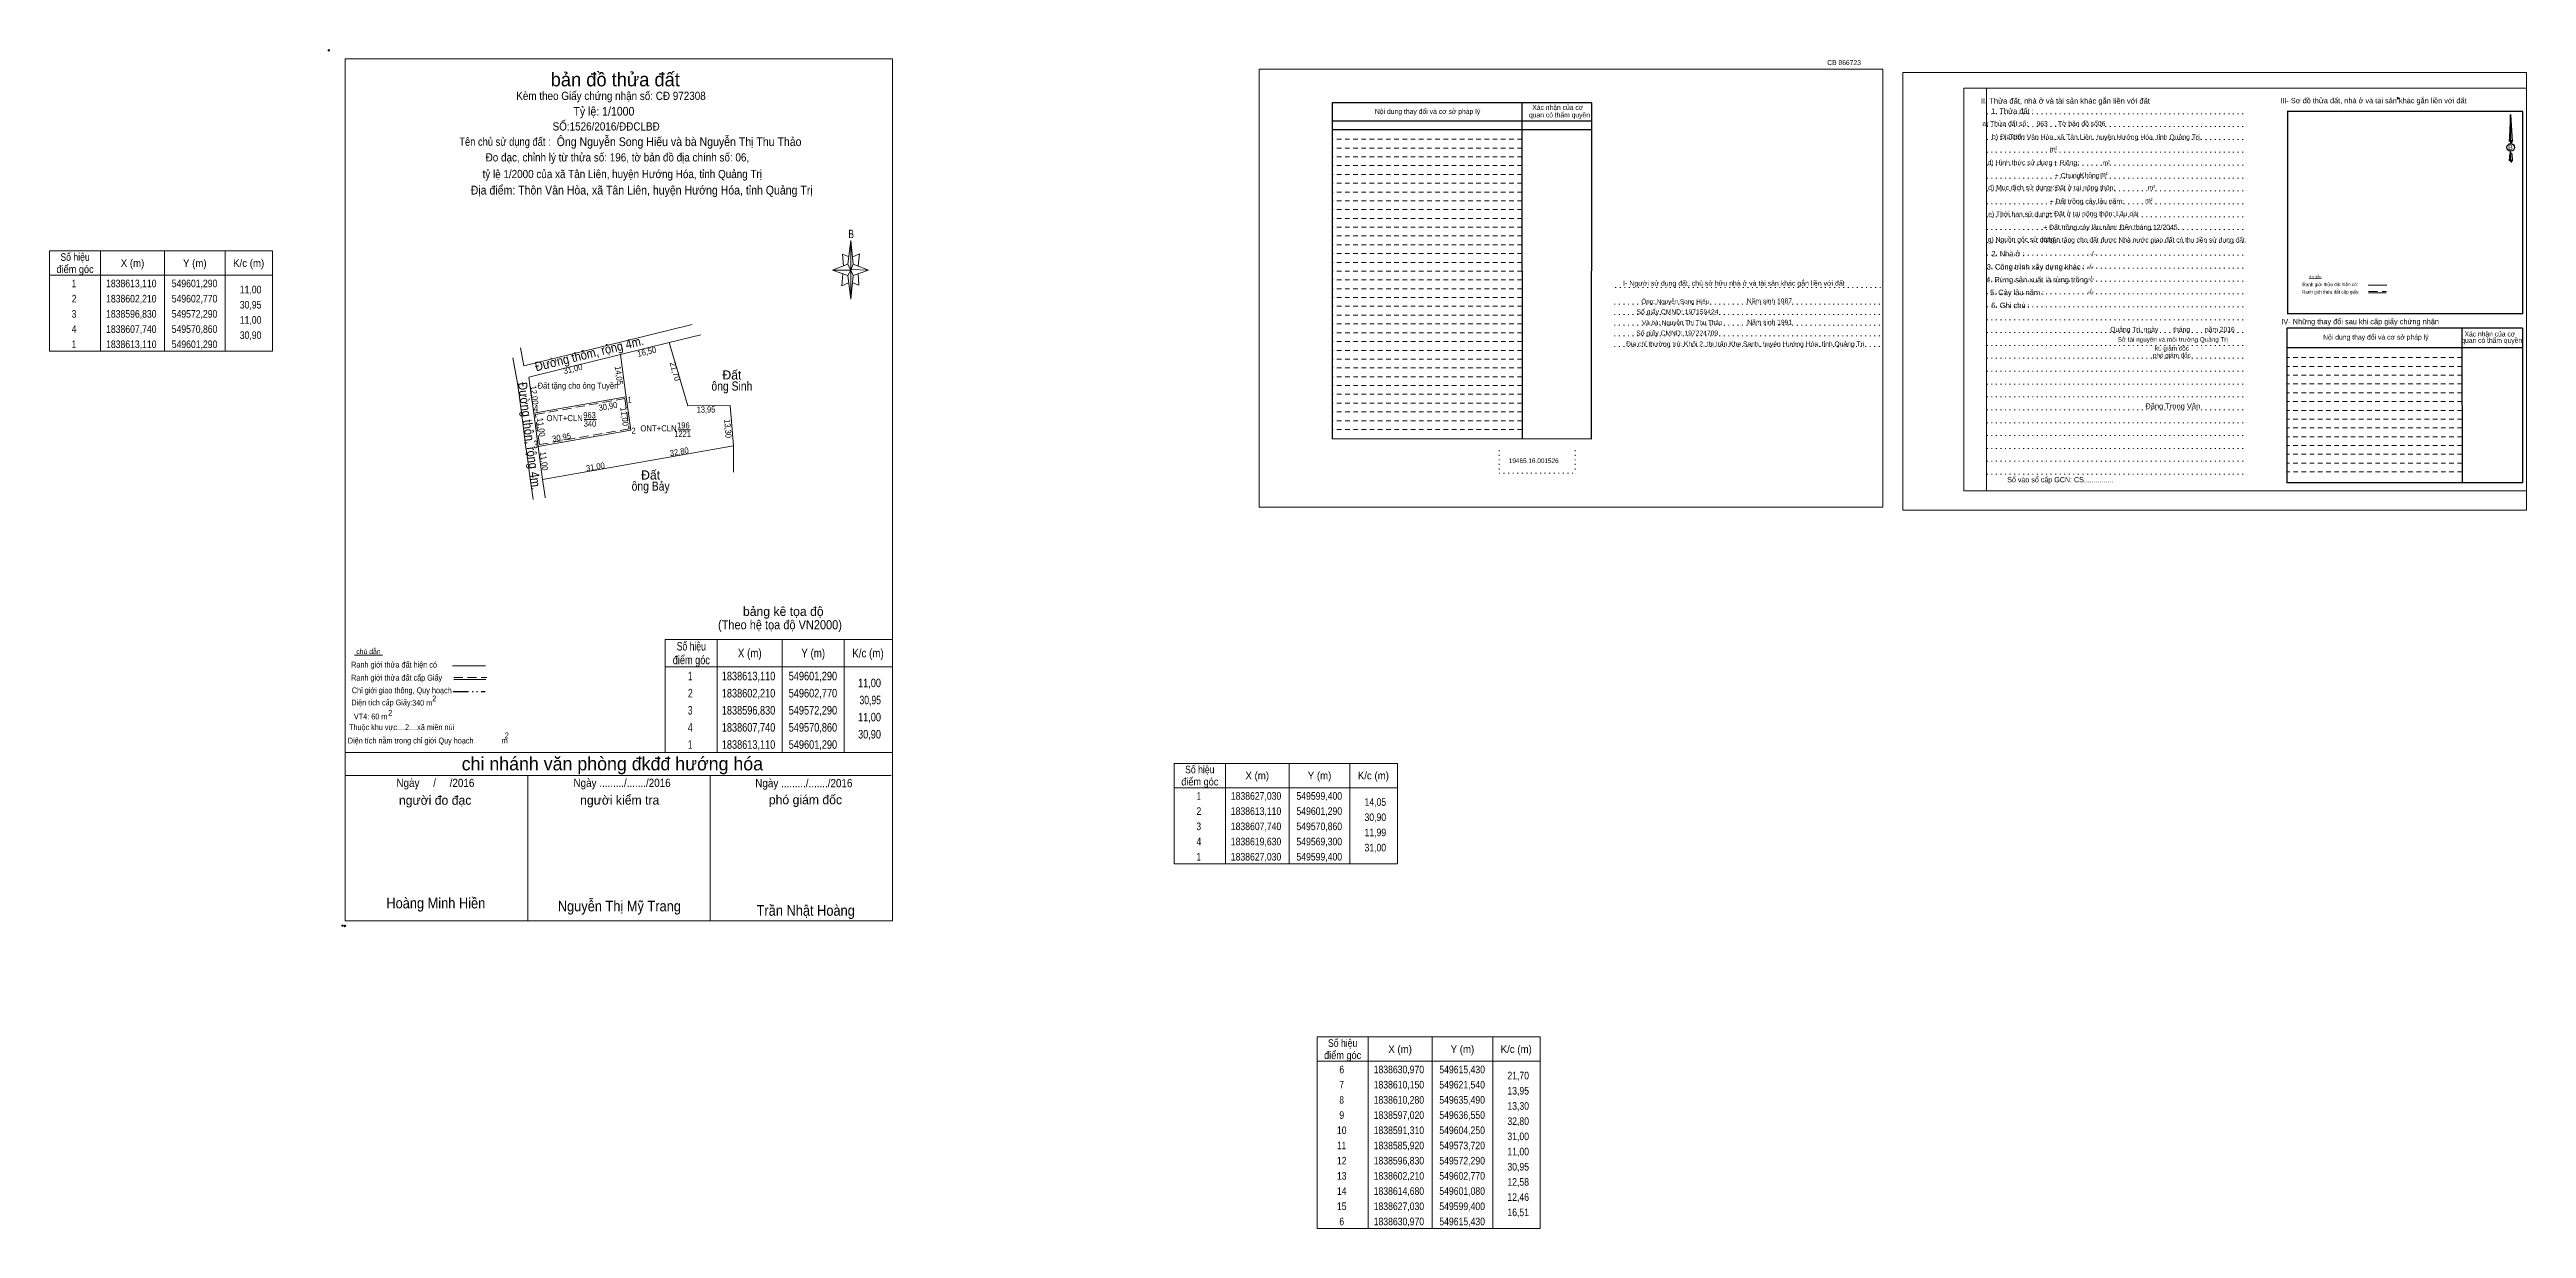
# Model space of a CAD drawing. Header units: metres. Extents: x 549048 to 550226, y 1838340 to 1838900.
# Drawn here: x 549412 to 550226, y 1838340 to 1838727 of the extents above; entities that cross this region are included whole.
import ezdxf
from ezdxf.enums import TextEntityAlignment as Align

# ---------------------------------------------------------------- set-up
doc = ezdxf.new("R2010")
doc.units = ezdxf.units.M
doc.header["$PDMODE"] = 32
doc.header["$PDSIZE"] = 0.5
for name, pattern in [('DASH_DOUBLE_DOT', [9.2, 5, -1.2, 0.3, -1.2, 0.3, -1.2]), ('DOTTED', [1.5, 0.3, -1.2]), ('MEDIUM_DASHED', [4.5, 3, -1.5]), ('SHORT_DASHED', [2.7, 1.5, -1.2])]:
    doc.linetypes.add(name, pattern=pattern)
for name, color, linetype, lineweight in [('1', 7, 'DOTTED', 13), ('10', 7, 'Continuous', 13), ('15', 7, 'Continuous', 13), ('18', 7, 'Continuous', 25), ('2', 7, 'SHORT_DASHED', 13), ('23', 7, 'Continuous', 13), ('28', 7, 'Continuous', 13), ('55', 7, 'Continuous', 13), ('63', 7, 'Continuous', 13)]:
    doc.layers.add(name, color=color, linetype=linetype, lineweight=lineweight)
doc.layers.add('40', color=7, linetype='Continuous')

msp = doc.modelspace()

# ---------------------------------------------------------------- texts
at = {"layer": '1'}
for s, width, p in [('ONT+CLN', 0.95, (549581.04, 1838605.13)), ('963', 0.85, (549589.21, 1838606.09)), ('340', 0.85, (549589.375, 1838603.33)), ('ONT+CLN', 0.95, (549611.92, 1838601.76)), ('1221', 0.8, (549619.85, 1838599.96)), ('196', 0.85, (549620.09, 1838602.72))]:
    msp.add_text(s, height=2, dxfattribs=dict(at, width=width)).set_placement(p, align=Align.CENTER)
at = {"layer": '15', "width": 0.9}
for s, rotation, p in [('Đường thôm, rộng 4m.', 13.818, (549589.487, 1838625.89)), ('Đường thôn, rộng 4m.', 277.49, (549567.986, 1838600.031))]:
    msp.add_text(s, height=3, rotation=rotation, dxfattribs=at).set_placement(p, align=Align.CENTER)
at = {"layer": '15'}
for s, height, width, p in [('Đất tặng cho ông Tuyền', 2, 0.9, (549585.41, 1838615.81)), ('ông Sinh', 3, 0.85, (549636.05, 1838615.17)), ('ông Bảy', 3, 0.85, (549609.32, 1838582.26))]:
    msp.add_text(s, height=height, dxfattribs=dict(at, width=width)).set_placement(p, align=Align.CENTER)
for p in [(549636.045, 1838618.83), (549609.315, 1838585.92)]:
    msp.add_text('Đất', height=3, dxfattribs=at).set_placement(p, align=Align.CENTER)
at = {"layer": '18'}
for s, height, p in [('II. Thửa đất, nhà ở và tài sản khác gắn liền với đất', 1.8, (550074.73, 1838709.58)), ('Sở tài nguyên và môi trường Quảng Trị', 1.5, (550110.06, 1838631.26)), ('phó giám đốc', 1.5, (550109.76, 1838626.05)), ('kt. giám đốc', 1.5, (550109.77, 1838628.36)), ('Đặng Trọng Vân', 1.782, (550110.055, 1838609.2))]:
    msp.add_text(s, height=height, dxfattribs=at).set_placement(p, align=Align.CENTER)
for s, height, width, p in [('1. Thửa đất :', 1.8, 0.85, (550057.315, 1838706.22)), ('b) Địa chỉ : ', 1.65, 0.9, (550056.31, 1838697.88)), ('a) Thửa đất số:              , Tờ bản đồ số : ', 1.65, 0.8, (550067.31, 1838702.21)), (' Thôn Vân Hòa, xã Tân Liên, huyện Hướng Hóa, tỉnh Quảng Trị.', 1.65, 0.85, (550087.6, 1838697.78)), ('963', 1.65, 0.8, (550067.075, 1838702.16)), ('06', 1.65, 0.8, (550086.67, 1838702.22)), ('d) Hình thức sử dụng :', 1.65, 0.85, (550060.405, 1838689.36)), (' m', 1.65, 0.85, (550070.265, 1838693.79)), ('2', 1, 0.75, (550071.755, 1838694.49)), ('+ Riêng: ', 1.65, 0.85, (550075.375, 1838689.32)), (' m', 1.65, 0.85, (550087.525, 1838689.26)), ('2', 1, 0.75, (550089.035, 1838689.98)), ('B', 1.728, 0.85, (550221.155, 1838694.36)), ('đ) Mục đích sử dụng :', 1.65, 0.85, (550060.235, 1838681.18)), ('+ Đất ở tại nông thôn:', 1.65, 0.85, (550080.275, 1838681.1)), ('       + Chung:', 1.65, 0.8, (550073.645, 1838685.08)), ('Không', 1.65, 0.85, (550082.745, 1838685.2)), (' m', 1.65, 0.85, (550086.785, 1838685.36)), ('2', 1, 0.75, (550088.295, 1838686.08)), (' m', 1.65, 0.85, (550102.405, 1838681.14)), ('2', 1, 0.75, (550103.915, 1838681.84)), ('e) Thời hạn sử dụng :', 1.65, 0.8, (550060, 1838672.42)), ('+ Đất ở tại nông thôn: Lâu dài', 1.65, 0.85, (550083.94, 1838672.57)), ('+ Đất trồng cây lâu năm:', 1.65, 0.85, (550081.76, 1838676.66)), (' m', 1.65, 0.85, (550101.565, 1838676.81)), ('2', 1, 0.75, (550103.075, 1838677.51)), ('g) Nguồn gốc sử dụng :', 1.65, 0.8, (550060.79, 1838664.06)), ('+ Đất trồng cây lâu năm: Đến tháng 12/2045', 1.65, 0.85, (550089.545, 1838668.12)), ('Nhận tặng cho đất được Nhà nước giao đất có thu tiền sử dụng đất.', 1.65, 0.8, (550101.03, 1838663.94)), ('2. Nhà ở :', 1.8, 0.85, (550055.845, 1838659.32)), ('3. Công trình xây dựng khác :', 1.8, 0.85, (550064.96, 1838654.98)), ('5. Cây lâu năm :', 1.8, 0.85, (550058.84, 1838646.58)), ('4. Rừng sản xuất là rừng trồng :', 1.8, 0.85, (550066.095, 1838650.78)), ('6. Ghi chú :', 1.8, 0.9, (550056.685, 1838642.32)), ('Quảng Trị, ngày        tháng        năm 2016', 1.65, 0.8, (550109.965, 1838634.5)), ('19465.16.001526', 1.55, 0.85, (549899.84, 1838591.34)), ('Số vào sổ cấp GCN: CS...............', 1.75, 0.8, (550073.08, 1838585))]:
    msp.add_text(s, height=height, dxfattribs=dict(at, width=width)).set_placement(p, align=Align.CENTER)
at = {"layer": '2'}
for s, width, p in [('Nội dung thay đổi và cơ sở pháp lý', 0.9, (549864.89, 1838706.2)), ('Nội dung thay đổi và cơ sở pháp lý', 0.9, (549864.89, 1838706.2)), (' quan có thẩm quyền', 0.85, (549907.995, 1838705.04)), (' quan có thẩm quyền', 0.85, (549907.995, 1838705.04)), ('Xác nhận của cơ', 0.85, (549907.725, 1838707.54)), ('Xác nhận của cơ', 0.85, (549907.725, 1838707.54))]:
    msp.add_text(s, height=1.63, dxfattribs=dict(at, width=width)).set_placement(p, align=Align.CENTER)
at = {"layer": '28'}
for s, height, width, p in [('Kèm theo Giấy chứng nhận số: CĐ 972308', 2.7, 0.9, (549596.285, 1838710.8)), ('Tên chủ sử dụng đất :', 2.7, 0.85, (549561.4, 1838695.72)), ('SỐ:1526/2016/ĐĐCLBĐ', 2.7, 0.9, (549594.69, 1838700.74)), ('Đo đạc, chỉnh lý từ thửa số: 196, tờ bản đồ địa chính số: 06,', 2.7, 0.9, (549598.39, 1838690.56)), (' tỷ lệ 1/2000 của xã Tân Liên, huyện Hướng Hóa, tỉnh Quảng Trị', 2.7, 0.9, (549599.535, 1838685.08)), ('B', 2.755, 0.75, (549675.29, 1838665.33)), ('-/-', 1.65, 0.85, (550082.965, 1838655.24)), ('-/-', 1.65, 0.85, (550083.725, 1838659.42)), ('-/-', 1.65, 0.85, (550083.025, 1838646.96)), ('-/-', 1.65, 0.85, (550083.225, 1838651.28)), ('Số giấy CMND: 197159424', 1.61, 0.9, (549947.135, 1838640.3)), ('Năm sinh 1987', 1.61, 0.9, (549977.35, 1838643.87)), ('Địa chỉ thường trú: Khối 2, thị trấn Khe Sanh, huyện Hướng Hóa, tỉnh Quảng Trị', 1.61, 0.9, (549969.405, 1838629.73)), ('Số giấy CMND: 197224709', 1.61, 0.9, (549947.03, 1838633.32)), ('Năm sinh 1991', 1.61, 0.85, (549977.43, 1838636.89)), ('Nội dung thay đổi và cơ sở pháp lý', 1.65, 0.85, (550176.86, 1838631.94)), (' quan có thẩm quyền', 1.65, 0.8, (550214.675, 1838630.88)), ('Xác nhận của cơ', 1.65, 0.8, (550214.365, 1838632.98)), ('(Theo hệ tọa độ VN2000)', 3, 0.9, (549651.87, 1838536.65)), ('Ranh giới thửa đất hiện có ', 1.92, 0.9, (549525.25, 1838524.05)), ('chú dẫn', 1.6, 1.05, (549516.485, 1838528.55)), ('Ranh giới thửa đất cấp Giấy', 1.92, 0.9, (549525.76, 1838519.77)), ('Chỉ giới giao thông, Quy hoạch', 1.92, 0.9, (549527.445, 1838515.61)), ('Diện tích cấp Giấy: ', 1.92, 0.9, (549521.265, 1838511.61)), ('2', 1.92, 0.8, (549523.635, 1838508.21)), ('340 m ', 1.92, 0.85, (549534.495, 1838511.51)), ('2', 1.92, 0.8, (549538.135, 1838512.93)), ('2', 1.92, 0.8, (549538.135, 1838512.93)), ('Thuộc khu vực....2....xã miền núi', 1.92, 0.9, (549527.405, 1838503.49)), ('Diện tích nằm trong chỉ giới Quy hoạch              m', 1.92, 0.9, (549536.02, 1838499.09)), (' VT4: 60 m ', 1.92, 0.9, (549517.21, 1838507.01)), ('2', 1.92, 0.8, (549561.995, 1838500.77)), ('Ngày     /     /2016', 2.7, 0.9, (549538.515, 1838484.77)), ('Ngày ........./......./2016', 2.7, 0.9, (549599.93, 1838484.79)), ('Ngày ........./......./2016', 2.7, 0.9, (549659.73, 1838484.69)), ('Hoàng Minh Hiền', 3.5, 0.9, (549538.655, 1838444.83)), ('Nguyễn Thị Mỹ Trang', 3.5, 0.9, (549599.035, 1838443.85)), ('Trần Nhật Hoàng', 3.5, 0.9, (549660.345, 1838442.41))]:
    msp.add_text(s, height=height, dxfattribs=dict(at, width=width)).set_placement(p, align=Align.CENTER)
for s, height, p in [('bản đồ thửa đất', 4.5, (549597.69, 1838715.27)), ('III- Sơ đồ thửa đất, nhà ở và tài sản khác gắn liền với đất', 1.75, (550176.07, 1838709.7)), ('I- Người sử dụng đất, chủ sở hữu nhà ở và tài sản khác gắn liền với đất', 1.653, (549965.695, 1838649.68)), ('Ông: Nguyễn Song Hiếu', 1.49, (549946.395, 1838643.76)), ('Và bà: Nguyễn Thị Thu Thảo', 1.49, (549948.685, 1838636.79)), ('IV- Những thay đổi sau khi cấp giấy chứng nhận', 1.75, (550171.695, 1838637.02)), ('bảng kê tọa độ', 3, (549652.96, 1838541.05)), ('chi nhánh văn phòng đkđđ hướng hóa', 4.374, (549596.74, 1838490.25)), ('người đo đạc', 3, (549538.435, 1838478.93)), ('người kiểm tra', 3, (549599.145, 1838478.97)), ('phó giám đốc', 3, (549660.25, 1838479.09))]:
    msp.add_text(s, height=height, dxfattribs=at).set_placement(p, align=Align.CENTER)
at = {"layer": '28', "width": 0.9}
for s, p in [('Tỷ lệ: 1/1000', (549583.93, 1838705.63)), ('Ông Nguyễn Song Hiếu và bà Nguyễn Thị Thu Thảo', (549578.41, 1838695.62)), ('Địa điểm: Thôn Vân Hòa, xã Tân Liên, huyện Hướng Hóa, tỉnh Quảng Trị', (549550.14, 1838679.69))]:
    msp.add_text(s, height=2.88, dxfattribs=at).set_placement(p)
at = {"layer": '40', "width": 0.85}
msp.add_text('CB 866723', height=1.63, dxfattribs=at).set_placement((550001.93, 1838722.28), align=Align.CENTER)
at = {"layer": '55', "width": 0.8}
for s, height, p in [('Ranh giới thửa đất cấp giấy:', 1.123, (550162.039, 1838647.078)), ('Ranh giới thửa đất hiện có:', 1.128, (550161.839, 1838649.538))]:
    msp.add_text(s, height=height, rotation=0.135, dxfattribs=at).set_placement(p, align=Align.CENTER)
at = {"layer": '55'}
msp.add_text('chú dẫn :', height=0.8281, rotation=359.974, dxfattribs=at).set_placement((550157.13, 1838652.279), align=Align.CENTER)
at = {"layer": '63'}
for s, height, width, p in [('điểm góc', 2.5, 0.9, (549419.98, 1838653.87)), ('Số hiệu', 2.5, 0.85, (549419.98, 1838657.87)), ('X (m)', 2.5, 0.95, (549438.88, 1838655.87)), ('Y (m)', 2.5, 0.95, (549459.375, 1838655.87)), ('K/c (m)', 2.5, 0.95, (549477.08, 1838655.87)), (' 1', 2.5, 0.75, (549419.275, 1838649.17)), ('1838613,110', 2.5, 0.85, (549438.48, 1838649.17)), ('549601,290', 2.5, 0.85, (549459.285, 1838649.17)), (' 3', 2.5, 0.8, (549419.28, 1838639.17)), (' 2', 2.5, 0.85, (549419.28, 1838644.17)), ('1838602,210', 2.5, 0.85, (549438.48, 1838644.17)), ('1838596,830', 2.5, 0.85, (549438.48, 1838639.17)), ('549602,770', 2.5, 0.85, (549459.285, 1838644.17)), ('549572,290', 2.5, 0.85, (549459.285, 1838639.17)), (' 4', 2.5, 0.85, (549419.275, 1838634.17)), (' 1', 2.5, 0.75, (549419.275, 1838629.17)), ('1838607,740', 2.5, 0.85, (549438.48, 1838634.17)), ('1838613,110', 2.5, 0.85, (549438.48, 1838629.17)), ('549570,860', 2.5, 0.85, (549459.285, 1838634.17)), ('549601,290', 2.5, 0.85, (549459.285, 1838629.17)), ('điểm góc', 2.816, 0.8, (549622.705, 1838525.16)), ('Số hiệu', 2.816, 0.75, (549622.705, 1838529.67)), ('X (m)', 2.816, 0.85, (549641.935, 1838527.41)), ('Y (m)', 2.816, 0.85, (549662.8, 1838527.41)), ('K/c (m)', 2.816, 0.85, (549680.83, 1838527.41)), (' 1', 2.816, 0.65, (549621.98, 1838519.87)), ('1838613,110', 2.816, 0.8, (549641.53, 1838519.87)), ('549601,290', 2.816, 0.8, (549662.71, 1838519.87)), (' 3', 2.816, 0.7, (549621.985, 1838508.6)), (' 2', 2.816, 0.75, (549621.99, 1838514.23)), ('1838602,210', 2.816, 0.8, (549641.53, 1838514.23)), ('1838596,830', 2.816, 0.8, (549641.53, 1838508.6)), ('549602,770', 2.816, 0.8, (549662.71, 1838514.23)), ('549572,290', 2.816, 0.8, (549662.71, 1838508.6)), (' 4', 2.816, 0.75, (549621.985, 1838502.97)), ('1838607,740', 2.816, 0.8, (549641.53, 1838502.97)), ('549570,860', 2.816, 0.8, (549662.71, 1838502.97)), (' 1', 2.816, 0.65, (549621.98, 1838497.34)), ('1838613,110', 2.816, 0.8, (549641.53, 1838497.34)), ('549601,290', 2.816, 0.8, (549662.71, 1838497.34)), ('điểm góc', 2.5, 0.9, (549789.98, 1838485.28)), ('Số hiệu', 2.5, 0.85, (549789.98, 1838489.28)), ('X (m)', 2.5, 0.95, (549808.88, 1838487.28)), ('Y (m)', 2.5, 0.95, (549829.375, 1838487.28)), ('K/c (m)', 2.5, 0.95, (549847.08, 1838487.28)), (' 2', 2.5, 0.85, (549789.28, 1838475.58)), (' 1', 2.5, 0.75, (549789.275, 1838480.58)), ('1838627,030', 2.5, 0.85, (549808.48, 1838480.58)), ('1838613,110', 2.5, 0.85, (549808.48, 1838475.58)), ('549599,400', 2.5, 0.85, (549829.285, 1838480.58)), ('549601,290', 2.5, 0.85, (549829.285, 1838475.58)), (' 3', 2.5, 0.8, (549789.28, 1838470.58)), ('1838607,740', 2.5, 0.85, (549808.48, 1838470.58)), ('549570,860', 2.5, 0.85, (549829.285, 1838470.58)), (' 4', 2.5, 0.85, (549789.275, 1838465.58)), (' 1', 2.5, 0.75, (549789.275, 1838460.58)), ('1838619,630', 2.5, 0.85, (549808.48, 1838465.58)), ('1838627,030', 2.5, 0.85, (549808.48, 1838460.58)), ('549569,300', 2.5, 0.85, (549829.285, 1838465.58)), ('549599,400', 2.5, 0.85, (549829.285, 1838460.58)), ('điểm góc', 2.5, 0.9, (549836.98, 1838395.29)), ('Số hiệu', 2.5, 0.85, (549836.98, 1838399.29)), ('X (m)', 2.5, 0.95, (549855.88, 1838397.29)), ('Y (m)', 2.5, 0.95, (549876.375, 1838397.29)), ('K/c (m)', 2.5, 0.95, (549894.08, 1838397.29)), (' 6', 2.5, 0.85, (549836.28, 1838390.59)), (' 7', 2.5, 0.8, (549836.28, 1838385.59)), ('1838630,970', 2.5, 0.85, (549855.48, 1838390.59)), ('1838610,150', 2.5, 0.85, (549855.48, 1838385.59)), ('549615,430', 2.5, 0.85, (549876.285, 1838390.59)), ('549621,540', 2.5, 0.85, (549876.285, 1838385.59)), (' 8', 2.5, 0.8, (549836.28, 1838380.59)), ('1838610,280', 2.5, 0.85, (549855.48, 1838380.59)), ('549635,490', 2.5, 0.85, (549876.285, 1838380.59)), (' 10', 2.5, 0.85, (549836.275, 1838370.59)), (' 9', 2.5, 0.85, (549836.275, 1838375.59)), ('1838597,020', 2.5, 0.85, (549855.48, 1838375.59)), ('1838591,310', 2.5, 0.85, (549855.48, 1838370.59)), ('549636,550', 2.5, 0.85, (549876.285, 1838375.59)), ('549604,250', 2.5, 0.85, (549876.285, 1838370.59)), (' 12', 2.5, 0.85, (549836.28, 1838360.59)), (' 11', 2.5, 0.8, (549836.275, 1838365.59)), ('1838585,920', 2.5, 0.85, (549855.48, 1838365.59)), ('1838596,830', 2.5, 0.85, (549855.48, 1838360.59)), ('549573,720', 2.5, 0.85, (549876.285, 1838365.59)), ('549572,290', 2.5, 0.85, (549876.285, 1838360.59)), (' 13', 2.5, 0.85, (549836.28, 1838355.59)), ('1838602,210', 2.5, 0.85, (549855.48, 1838355.59)), ('549602,770', 2.5, 0.85, (549876.285, 1838355.59)), (' 14', 2.5, 0.85, (549836.275, 1838350.59)), (' 15', 2.5, 0.85, (549836.28, 1838345.59)), ('1838614,680', 2.5, 0.85, (549855.48, 1838350.59)), ('1838627,030', 2.5, 0.85, (549855.48, 1838345.59)), ('549601,080', 2.5, 0.85, (549876.285, 1838350.59)), ('549599,400', 2.5, 0.85, (549876.285, 1838345.59)), (' 6', 2.5, 0.85, (549836.28, 1838340.59)), ('1838630,970', 2.5, 0.85, (549855.48, 1838340.59)), ('549615,430', 2.5, 0.85, (549876.285, 1838340.59))]:
    msp.add_text(s, height=height, dxfattribs=dict(at, width=width)).set_placement(p, align=Align.CENTER)
for s, height, width, p in [('11,00', 2.5, 0.85, (549481.28, 1838647.17)), ('30,95', 2.5, 0.85, (549481.28, 1838642.17)), ('11,00', 2.5, 0.85, (549481.28, 1838637.17)), ('30,90', 2.5, 0.85, (549481.28, 1838632.17)), (' 4', 2.5, 0.85, (549572.37, 1838608.07)), (' 1', 2, 0.75, (549603.09, 1838611.18)), (' 3', 2.5, 0.8, (549572.23, 1838596.24)), (' 2', 2, 0.85, (549604.39, 1838601.01)), ('11,00', 2.816, 0.8, (549685.1, 1838517.61)), ('11,00', 2.816, 0.8, (549685.1, 1838506.35)), ('30,95', 2.816, 0.75, (549685.09, 1838511.98)), ('30,90', 2.816, 0.8, (549685.1, 1838500.72)), ('14,05', 2.5, 0.85, (549851.28, 1838478.58)), ('30,90', 2.5, 0.85, (549851.28, 1838473.58)), ('11,99', 2.5, 0.85, (549851.28, 1838468.58)), ('31,00', 2.5, 0.85, (549851.28, 1838463.58)), ('21,70', 2.5, 0.85, (549898.28, 1838388.59)), ('13,95', 2.5, 0.85, (549898.28, 1838383.59)), ('13,30', 2.5, 0.85, (549898.28, 1838378.59)), ('32,80', 2.5, 0.85, (549898.28, 1838373.59)), ('31,00', 2.5, 0.85, (549898.28, 1838368.59)), ('11,00', 2.5, 0.85, (549898.28, 1838363.59)), ('30,95', 2.5, 0.85, (549898.28, 1838358.59)), ('12,58', 2.5, 0.85, (549898.28, 1838353.59)), ('12,46', 2.5, 0.85, (549898.28, 1838348.59)), ('16,51', 2.5, 0.85, (549898.28, 1838343.59))]:
    msp.add_text(s, height=height, dxfattribs=dict(at, width=width)).set_placement(p, align=Align.RIGHT)
for s, rotation, width, p in [('31,00', 13.812, 0.95, (549583.991, 1838621.343)), ('16,50', 13.809, 0.95, (549608.271, 1838627.002)), ('21,70', 286.355, 0.95, (549616.42, 1838621.232)), ('12,00', 277.475, 0.9, (549570.095, 1838613.55)), ('14,05', 277.732, 0.9, (549597.914, 1838620.025)), ('30,90', 10.008, 0.9, (549595.446, 1838609.016)), ('11,00', 277.732, 0.9, (549599.729, 1838606.515)), ('13,95', 0.534, 0.85, (549627.561, 1838607.947)), ('11,00', 277.467, 0.9, (549572.305, 1838602.99)), ('30,95', 10.01, 0.9, (549580.196, 1838598.829)), ('13,30', 274.57, 0.9, (549633.738, 1838602.605)), ('11,00', 277.467, 0.9, (549573.265, 1838591.87)), ('31,00', 10.012, 0.9, (549591.326, 1838589.136)), ('32,80', 10.025, 0.9, (549618.906, 1838594.077))]:
    msp.add_text(s, height=2, rotation=rotation, dxfattribs=dict(at, width=width)).set_placement(p, align=Align.CENTER)

# ---------------------------------------------------------------- linework, layer by layer
at = {"layer": '1', "linetype": 'Continuous'}
for p, q in [((550041.31, 1838714.68), (550226.41, 1838714.68)), ((550041.31, 1838714.68), (550041.31, 1838582.18)), ((550226.41, 1838714.68), (550226.41, 1838581.06)), ((549601.29, 1838613.11), (549570.86, 1838607.74)), ((549572.29, 1838596.83), (549602.77, 1838602.21)), ((550041.31, 1838582.18), (550226.41, 1838582.18))]:
    msp.add_line(p, q, dxfattribs=at)
at = {"layer": '1'}
for p, q in [((550048.81, 1838714.68), (550048.81, 1838582.18)), ((550048.81, 1838714.68), (550048.81, 1838582.18)), ((550048.87, 1838706.28), (550133.41, 1838706.28)), ((550048.87, 1838702.04), (550133.41, 1838702.04)), ((550048.87, 1838697.8), (550133.41, 1838697.8)), ((550048.87, 1838693.58), (550133.41, 1838693.58)), ((550048.87, 1838689.34), (550133.41, 1838689.34)), ((550048.87, 1838685.1), (550133.41, 1838685.1)), ((550048.87, 1838680.86), (550133.41, 1838680.86)), ((550048.87, 1838676.64), (550133.41, 1838676.64)), ((550048.87, 1838672.38), (550133.41, 1838672.38)), ((550048.87, 1838668.16), (550133.41, 1838668.16)), ((550048.87, 1838663.92), (550133.41, 1838663.92)), ((550048.87, 1838659.68), (550133.41, 1838659.68)), ((549926.65, 1838649.06), (550014.71, 1838649.06)), ((550048.87, 1838655.44), (550133.41, 1838655.44)), ((550048.87, 1838651.22), (550133.41, 1838651.22)), ((549926.37, 1838643.66), (550014.41, 1838643.66)), ((549926.37, 1838640.16), (550014.41, 1838640.16)), ((550048.87, 1838646.98), (550133.41, 1838646.98)), ((550048.87, 1838642.74), (550133.41, 1838642.74)), ((549926.37, 1838636.66), (550014.41, 1838636.66)), ((549926.37, 1838633.16), (550014.41, 1838633.16)), ((550048.87, 1838638.5), (550133.41, 1838638.5)), ((550048.87, 1838634.26), (550133.41, 1838634.26)), ((549926.37, 1838629.66), (550014.41, 1838629.66)), ((550048.87, 1838630.04), (550133.41, 1838630.04)), ((550048.87, 1838625.8), (550133.41, 1838625.8)), ((550048.87, 1838621.56), (550133.41, 1838621.56)), ((550048.87, 1838617.32), (550133.41, 1838617.32)), ((550048.87, 1838613.1), (550133.41, 1838613.1)), ((550048.87, 1838608.86), (550133.41, 1838608.86)), ((550048.87, 1838604.62), (550133.41, 1838604.62)), ((550048.87, 1838600.38), (550133.41, 1838600.38)), ((549888.43, 1838595.54), (549888.43, 1838588.02)), ((549913.41, 1838595.54), (549913.41, 1838588.02)), ((550048.87, 1838596.16), (550133.41, 1838596.16)), ((550048.87, 1838591.92), (550133.41, 1838591.92)), ((549888.43, 1838588.02), (549913.41, 1838588.02)), ((550048.87, 1838587.68), (550133.41, 1838587.68))]:
    msp.add_line(p, q, dxfattribs=at)
at = {"layer": '1', "linetype": 'Continuous'}
for points in [[(549809.53, 1838576.88), (550014.73, 1838576.88), (550014.73, 1838720.88), (549809.53, 1838720.88)], [(549809.53, 1838720.88), (550014.73, 1838720.88), (550014.73, 1838576.88), (549809.53, 1838576.88)], [(549809.53, 1838576.88), (550014.73, 1838576.88), (550014.73, 1838720.88), (549809.53, 1838720.88)], [(550021.21, 1838575.88), (550226.41, 1838575.88), (550226.41, 1838719.88), (550021.21, 1838719.88)], [(550048.81, 1838714.68), (550226.41, 1838714.68), (550226.41, 1838582.18), (550048.81, 1838582.18)], [(549601.29, 1838613.11), (549602.77, 1838602.21), (549572.29, 1838596.83), (549570.86, 1838607.74)]]:
    msp.add_lwpolyline(points, close=True, dxfattribs=at)
msp.add_lwpolyline([(549615.43, 1838630.97), (549621.54, 1838610.15), (549635.49, 1838610.28), (549636.55, 1838597.02), (549573.72, 1838585.92)], dxfattribs=at)
at = {"layer": '1', "linetype": 'MEDIUM_DASHED'}
msp.add_lwpolyline([(549602.21, 1838602.62), (549572.72, 1838597.41), (549571.42, 1838607.33), (549600.86, 1838612.53)], dxfattribs=at)
at = {"layer": '10'}
for p, q in [((549615.43, 1838630.97), (549621.54, 1838610.15)), ((549635.49, 1838610.28), (549636.55, 1838597.02)), ((549636.6, 1838588.31), (549636.55, 1838597.02))]:
    msp.add_line(p, q, dxfattribs=at)
at = {"layer": '15'}
for p, q in [((549593.62, 1838629.73), (549623.03, 1838636.96)), ((549615.43, 1838630.97), (549625.85, 1838633.53)), ((549567.6, 1838623.33), (549593.62, 1838629.73)), ((549569.3, 1838619.63), (549599.4, 1838627.03)), ((549615.43, 1838630.97), (549599.4, 1838627.03)), ((549565.71, 1838616.25), (549565.53, 1838617.6)), ((549565.74, 1838616.01), (549565.71, 1838616.25)), ((549601.29, 1838613.11), (549570.86, 1838607.74)), ((549635.49, 1838610.28), (549621.54, 1838610.15)), ((549602.77, 1838602.21), (549572.29, 1838596.83)), ((549587.45, 1838605.62), (549591.53, 1838605.62)), ((549618.33, 1838602.25), (549622.41, 1838602.25)), ((549572.29, 1838596.83), (549573.72, 1838585.92))]:
    msp.add_line(p, q, dxfattribs=at)
at = {"layer": '15', "linetype": 'MEDIUM_DASHED'}
msp.add_line((549600.86, 1838612.53), (549602.21, 1838602.62), dxfattribs=at)
at = {"layer": '15'}
for points in [[(549563.98, 1838626), (549564.44, 1838623.51), (549565.53, 1838617.6)], [(549599.4, 1838627.03), (549601.09, 1838614.57), (549601.29, 1838613.11)]]:
    msp.add_lwpolyline(points, dxfattribs=at)
at = {"layer": '18'}
for p, q in [((550221.21, 1838705.98), (550221.69, 1838697.14)), ((550221.21, 1838705.98), (550221.69, 1838697.14)), ((550221.21, 1838705.98), (550221.69, 1838697.14)), ((550220.83, 1838698.52), (550220.75, 1838697.16)), ((550221.21, 1838697.44), (550221.21, 1838697.1)), ((550221.21, 1838697.1), (550221.21, 1838696.84)), ((550221.21, 1838696.84), (550221.21, 1838696.5)), ((550221.21, 1838696.84), (550221.21, 1838696.5)), ((550221.21, 1838696.84), (550221.21, 1838696.5)), ((550221.69, 1838697.14), (550221.69, 1838697.16)), ((550221.21, 1838693.52), (550221.21, 1838693.92)), ((550221.21, 1838693.52), (550221.21, 1838693.92)), ((550221.21, 1838693.52), (550221.21, 1838693.92)), ((550221.21, 1838693.52), (550221.57, 1838693.04)), ((550221.21, 1838693.52), (550221.57, 1838693.04)), ((550221.21, 1838693.52), (550221.57, 1838693.04)), ((550221.21, 1838691.02), (550221.21, 1838690.68)), ((550221.21, 1838690.68), (550221.21, 1838690.42)), ((550221.57, 1838693.04), (550221.69, 1838690.72)), ((550221.57, 1838693.04), (550221.69, 1838690.72)), ((550221.57, 1838693.04), (550221.69, 1838690.72)), ((550221.69, 1838690.72), (550221.69, 1838690.74))]:
    msp.add_line(p, q, dxfattribs=at)
for points in [[(550221.21, 1838697.44), (550221.21, 1838705.98), (550220.83, 1838698.52)], [(550221.21, 1838691.02), (550221.21, 1838693.52), (550220.89, 1838693.04), (550220.83, 1838692.1), (550220.75, 1838690.74)]]:
    msp.add_lwpolyline(points, dxfattribs=at)
for centre, start_param, end_param in [((550221.234, 1838697.118), 1.5707963, 3.074452), ((550221.234, 1838697.118), 0.0671406, 1.5707963), ((550221.234, 1838697.118), 4.712389, 6.2831853), ((550221.234, 1838690.698), 2.4910694, 3.0742784), ((550221.234, 1838690.698), 1.5707963, 2.4910694), ((550221.234, 1838690.698), 0.0671406, 1.5707963), ((550221.234, 1838690.698), 4.712389, 6.2831853)]:
    msp.add_ellipse(centre, major_axis=(0.454, 0), ratio=0.655448, start_param=start_param, end_param=end_param, dxfattribs=at)
msp.add_ellipse((550221.234, 1838695.18), major_axis=(0, 1.258), ratio=0.983453, dxfattribs=at)
at = {"layer": '2', "linetype": 'Continuous', "lineweight": 25}
for p, q in [((549918.79, 1838709.84), (549833.53, 1838709.84)), ((549833.53, 1838709.84), (549833.53, 1838599.32)), ((549895.95, 1838709.84), (549895.99, 1838599.24)), ((549918.79, 1838703.8), (549833.63, 1838703.8)), ((549918.79, 1838700.92), (549833.63, 1838700.92))]:
    msp.add_line(p, q, dxfattribs=at)
at = {"layer": '2'}
for p, q in [((549895.95, 1838697.86), (549833.51, 1838697.86)), ((549895.95, 1838694.96), (549833.51, 1838694.96)), ((549895.95, 1838694.96), (549833.53, 1838694.96)), ((549895.95, 1838692.06), (549833.53, 1838692.06)), ((549895.95, 1838689.18), (549833.53, 1838689.18)), ((549895.95, 1838686.28), (549833.53, 1838686.28)), ((549895.95, 1838683.38), (549833.53, 1838683.38)), ((549895.95, 1838680.5), (549833.53, 1838680.5)), ((549895.97, 1838677.6), (549833.53, 1838677.6)), ((549895.97, 1838674.72), (549833.53, 1838674.72)), ((549895.97, 1838671.82), (549833.53, 1838671.82)), ((549895.97, 1838668.92), (549833.53, 1838668.92)), ((549895.97, 1838666.04), (549833.53, 1838666.04)), ((549895.97, 1838663.14), (549833.53, 1838663.14)), ((549895.97, 1838660.24), (549833.53, 1838660.24)), ((549895.97, 1838657.36), (549833.53, 1838657.36)), ((549895.97, 1838654.46), (549833.53, 1838654.46)), ((549895.97, 1838651.58), (549833.53, 1838651.58)), ((549895.97, 1838648.68), (549833.53, 1838648.68)), ((549895.97, 1838645.78), (549833.53, 1838645.78)), ((549895.97, 1838642.9), (549833.53, 1838642.9)), ((549895.97, 1838640), (549833.53, 1838640)), ((549895.99, 1838637.1), (549833.53, 1838637.1)), ((549895.99, 1838634.22), (549833.53, 1838634.22)), ((549895.99, 1838631.32), (549833.53, 1838631.32)), ((549895.99, 1838628.42), (549833.53, 1838628.42)), ((549895.99, 1838625.54), (549833.53, 1838625.54)), ((549895.99, 1838622.64), (549833.53, 1838622.64)), ((549895.99, 1838619.76), (549833.53, 1838619.76)), ((549895.99, 1838616.86), (549833.53, 1838616.86)), ((550205.17, 1838623.14), (550147.61, 1838623.14)), ((550205.19, 1838620.26), (550147.61, 1838620.26)), ((550205.19, 1838617.36), (550147.61, 1838617.36)), ((549895.99, 1838613.96), (549833.53, 1838613.96)), ((549895.99, 1838611.08), (549833.53, 1838611.08)), ((549895.99, 1838608.18), (549833.53, 1838608.18)), ((550205.19, 1838614.46), (550147.61, 1838614.46)), ((550205.19, 1838611.58), (550147.61, 1838611.58)), ((550205.19, 1838608.68), (550147.61, 1838608.68)), ((549895.99, 1838605.28), (549833.53, 1838605.28)), ((549895.99, 1838602.4), (549833.53, 1838602.4)), ((550205.19, 1838605.78), (550147.61, 1838605.78)), ((550205.21, 1838602.9), (550147.61, 1838602.9)), ((550205.21, 1838600), (550147.61, 1838600)), ((550205.21, 1838597.12), (550147.61, 1838597.12)), ((550205.21, 1838594.22), (550147.61, 1838594.22)), ((550205.21, 1838591.32), (550147.61, 1838591.32)), ((550205.23, 1838588.44), (550147.61, 1838588.44))]:
    msp.add_line(p, q, dxfattribs=at)
at = {"layer": '2', "linetype": 'Continuous', "lineweight": 25}
msp.add_lwpolyline([(549918.79, 1838709.84), (549918.75, 1838599.2), (549833.53, 1838599.32)], dxfattribs=at)
at = {"layer": '23'}
for p, q in [((549567.6, 1838623.33), (549566.49, 1838629.27)), ((549567.23, 1838604.6), (549568.32, 1838596.31)), ((549568.32, 1838596.31), (549568.39, 1838595.8)), ((549568.39, 1838595.8), (549568.76, 1838592.92)), ((549568.76, 1838592.92), (549569.75, 1838585.4))]:
    msp.add_line(p, q, dxfattribs=at)
for points in [[(549565.74, 1838616.01), (549565.93, 1838614.57), (549567.23, 1838604.6)], [(549569.3, 1838619.63), (549569.96, 1838614.57), (549570.86, 1838607.74)], [(549570.67, 1838579.3), (549570.54, 1838580.18), (549569.76, 1838585.32)], [(549574.63, 1838579.9), (549574.59, 1838580.18), (549573.72, 1838585.92)]]:
    msp.add_lwpolyline(points, dxfattribs=at)
at = {"layer": '28', "lineweight": 25}
for p, q in [((550147.75, 1838707.24), (550147.75, 1838640.6)), ((550225.19, 1838640.38), (550147.67, 1838640.38)), ((550205.17, 1838635.68), (550205.23, 1838584.8)), ((550225.13, 1838635.68), (550225.09, 1838584.8)), ((550225.11, 1838629.22), (550147.61, 1838629.22)), ((550225.09, 1838584.8), (550147.61, 1838584.8))]:
    msp.add_line(p, q, dxfattribs=at)
at = {"layer": '28'}
for p, q in [((549674.19, 1838656.81), (549675.19, 1838664.61)), ((549675.99, 1838656.81), (549680.99, 1838654.81)), ((549674.19, 1838653.01), (549669.19, 1838654.81)), ((549675.99, 1838653.01), (549675.19, 1838645.21)), ((549677.79, 1838649.81), (549675.79, 1838650.61)), ((549677.59, 1838653.61), (549677.79, 1838649.81)), ((549511.89, 1838528.15), (549521.09, 1838528.15)), ((549544.19, 1838524.61), (549554.95, 1838524.61)), ((549544.59, 1838520.13), (549555.11, 1838520.13)), ((549508.87, 1838496.13), (549688.87, 1838496.13)), ((549508.87, 1838488.53), (549688.47, 1838488.53)), ((549508.87, 1838488.53), (549688.47, 1838488.53)), ((549508.87, 1838488.53), (549688.47, 1838488.53)), ((549568.87, 1838440.73), (549568.87, 1838488.53)), ((549628.87, 1838440.73), (549628.87, 1838488.53))]:
    msp.add_line(p, q, dxfattribs=at)
at = {"layer": '28', "linetype": 'SHORT_DASHED'}
msp.add_line((550205.17, 1838626.04), (550147.61, 1838626.04), dxfattribs=at)
at = {"layer": '28', "linetype": 'MEDIUM_DASHED'}
msp.add_line((549544.59, 1838520.77), (549555.47, 1838520.77), dxfattribs=at)
at = {"layer": '28', "linetype": 'DASH_DOUBLE_DOT', "lineweight": 25}
msp.add_line((549544.39, 1838516.19), (549554.87, 1838516.19), dxfattribs=at)
at = {"layer": '28'}
for points in [[(549508.87, 1838724.33), (549688.87, 1838724.33), (549688.87, 1838440.73), (549508.87, 1838440.73)], [(549675.19, 1838664.61), (549675.99, 1838656.81), (549675.19, 1838654.81)], [(549675.19, 1838654.81), (549669.19, 1838654.81), (549674.19, 1838656.81), (549675.99, 1838653.01), (549680.99, 1838654.81), (549675.19, 1838655.01)], [(549675.19, 1838654.81), (549675.19, 1838645.21), (549674.19, 1838653.01)]]:
    msp.add_lwpolyline(points, close=True, dxfattribs=at)
at = {"layer": '28', "lineweight": 25}
for points in [[(550225.19, 1838640.38), (550225.19, 1838707.02), (550147.67, 1838707.02)], [(550225.13, 1838635.68), (550147.61, 1838635.68), (550147.61, 1838584.8)]]:
    msp.add_lwpolyline(points, dxfattribs=at)
at = {"layer": '28'}
for points in [[(549675.19, 1838654.81), (549674.19, 1838656.81), (549669.19, 1838654.81)], [(549674.59, 1838659.21), (549672.39, 1838660.01), (549672.79, 1838656.21)], [(549675.79, 1838659.21), (549677.99, 1838660.21), (549677.59, 1838656.21)], [(549672.59, 1838653.61), (549672.19, 1838649.61), (549674.39, 1838650.61)], [(549675.19, 1838654.81), (549675.99, 1838653.01), (549680.99, 1838654.81)], [(549688.87, 1838440.73), (549508.87, 1838440.73), (549508.87, 1838488.53)]]:
    msp.add_lwpolyline(points, dxfattribs=at)
for p in [(549503.47, 1838727.13), (550184.15, 1838711.34), (549507.95, 1838439.17), (549508.75, 1838439.05)]:
    msp.add_point(p, dxfattribs=at)
at = {"layer": '55'}
for p, q in [((550154.97, 1838652.08), (550159.01, 1838652.14)), ((550174.35, 1838649.82), (550180.45, 1838649.82)), ((550174.41, 1838647.34), (550180.27, 1838647.34)), ((550174.41, 1838647.34), (550180.27, 1838647.34))]:
    msp.add_line(p, q, dxfattribs=at)
at = {"layer": '55', "linetype": 'MEDIUM_DASHED'}
msp.add_line((550174.41, 1838647.78), (550180.41, 1838647.78), dxfattribs=at)
at = {"layer": '63'}
for p, q in [((549428.38, 1838661.12), (549428.38, 1838628.12)), ((549449.38, 1838661.12), (549449.38, 1838628.12)), ((549469.38, 1838661.12), (549469.38, 1838628.12)), ((549411.58, 1838653.12), (549484.98, 1838653.12)), ((549631.25, 1838533.33), (549631.25, 1838496.16)), ((549652.63, 1838533.33), (549652.63, 1838496.16)), ((549672.99, 1838533.33), (549672.99, 1838496.16)), ((549614.15, 1838524.32), (549688.87, 1838524.32)), ((549798.38, 1838492.53), (549798.38, 1838459.53)), ((549819.38, 1838492.53), (549819.38, 1838459.53)), ((549839.38, 1838492.53), (549839.38, 1838459.53)), ((549781.58, 1838484.53), (549854.98, 1838484.53)), ((549845.38, 1838402.54), (549845.38, 1838339.54)), ((549866.38, 1838402.54), (549866.38, 1838339.54)), ((549886.38, 1838402.54), (549886.38, 1838339.54)), ((549828.58, 1838394.54), (549901.98, 1838394.54))]:
    msp.add_line(p, q, dxfattribs=at)
for points in [[(549411.58, 1838661.12), (549484.98, 1838661.12), (549484.98, 1838628.12), (549411.58, 1838628.12)], [(549614.15, 1838533.33), (549688.87, 1838533.33), (549688.87, 1838496.16), (549614.15, 1838496.16)], [(549781.58, 1838492.53), (549854.98, 1838492.53), (549854.98, 1838459.53), (549781.58, 1838459.53)], [(549828.58, 1838402.54), (549901.98, 1838402.54), (549901.98, 1838339.54), (549828.58, 1838339.54)]]:
    msp.add_lwpolyline(points, close=True, dxfattribs=at)

msp.set_redraw_order([(e.dxf.handle, doc.entitydb.next_handle()) for e in msp.query("TEXT MTEXT ATTDEF DIMENSION ARC_DIMENSION")])  # texts and dimensions are drawn at this point

doc.saveas('drawing.dxf')
